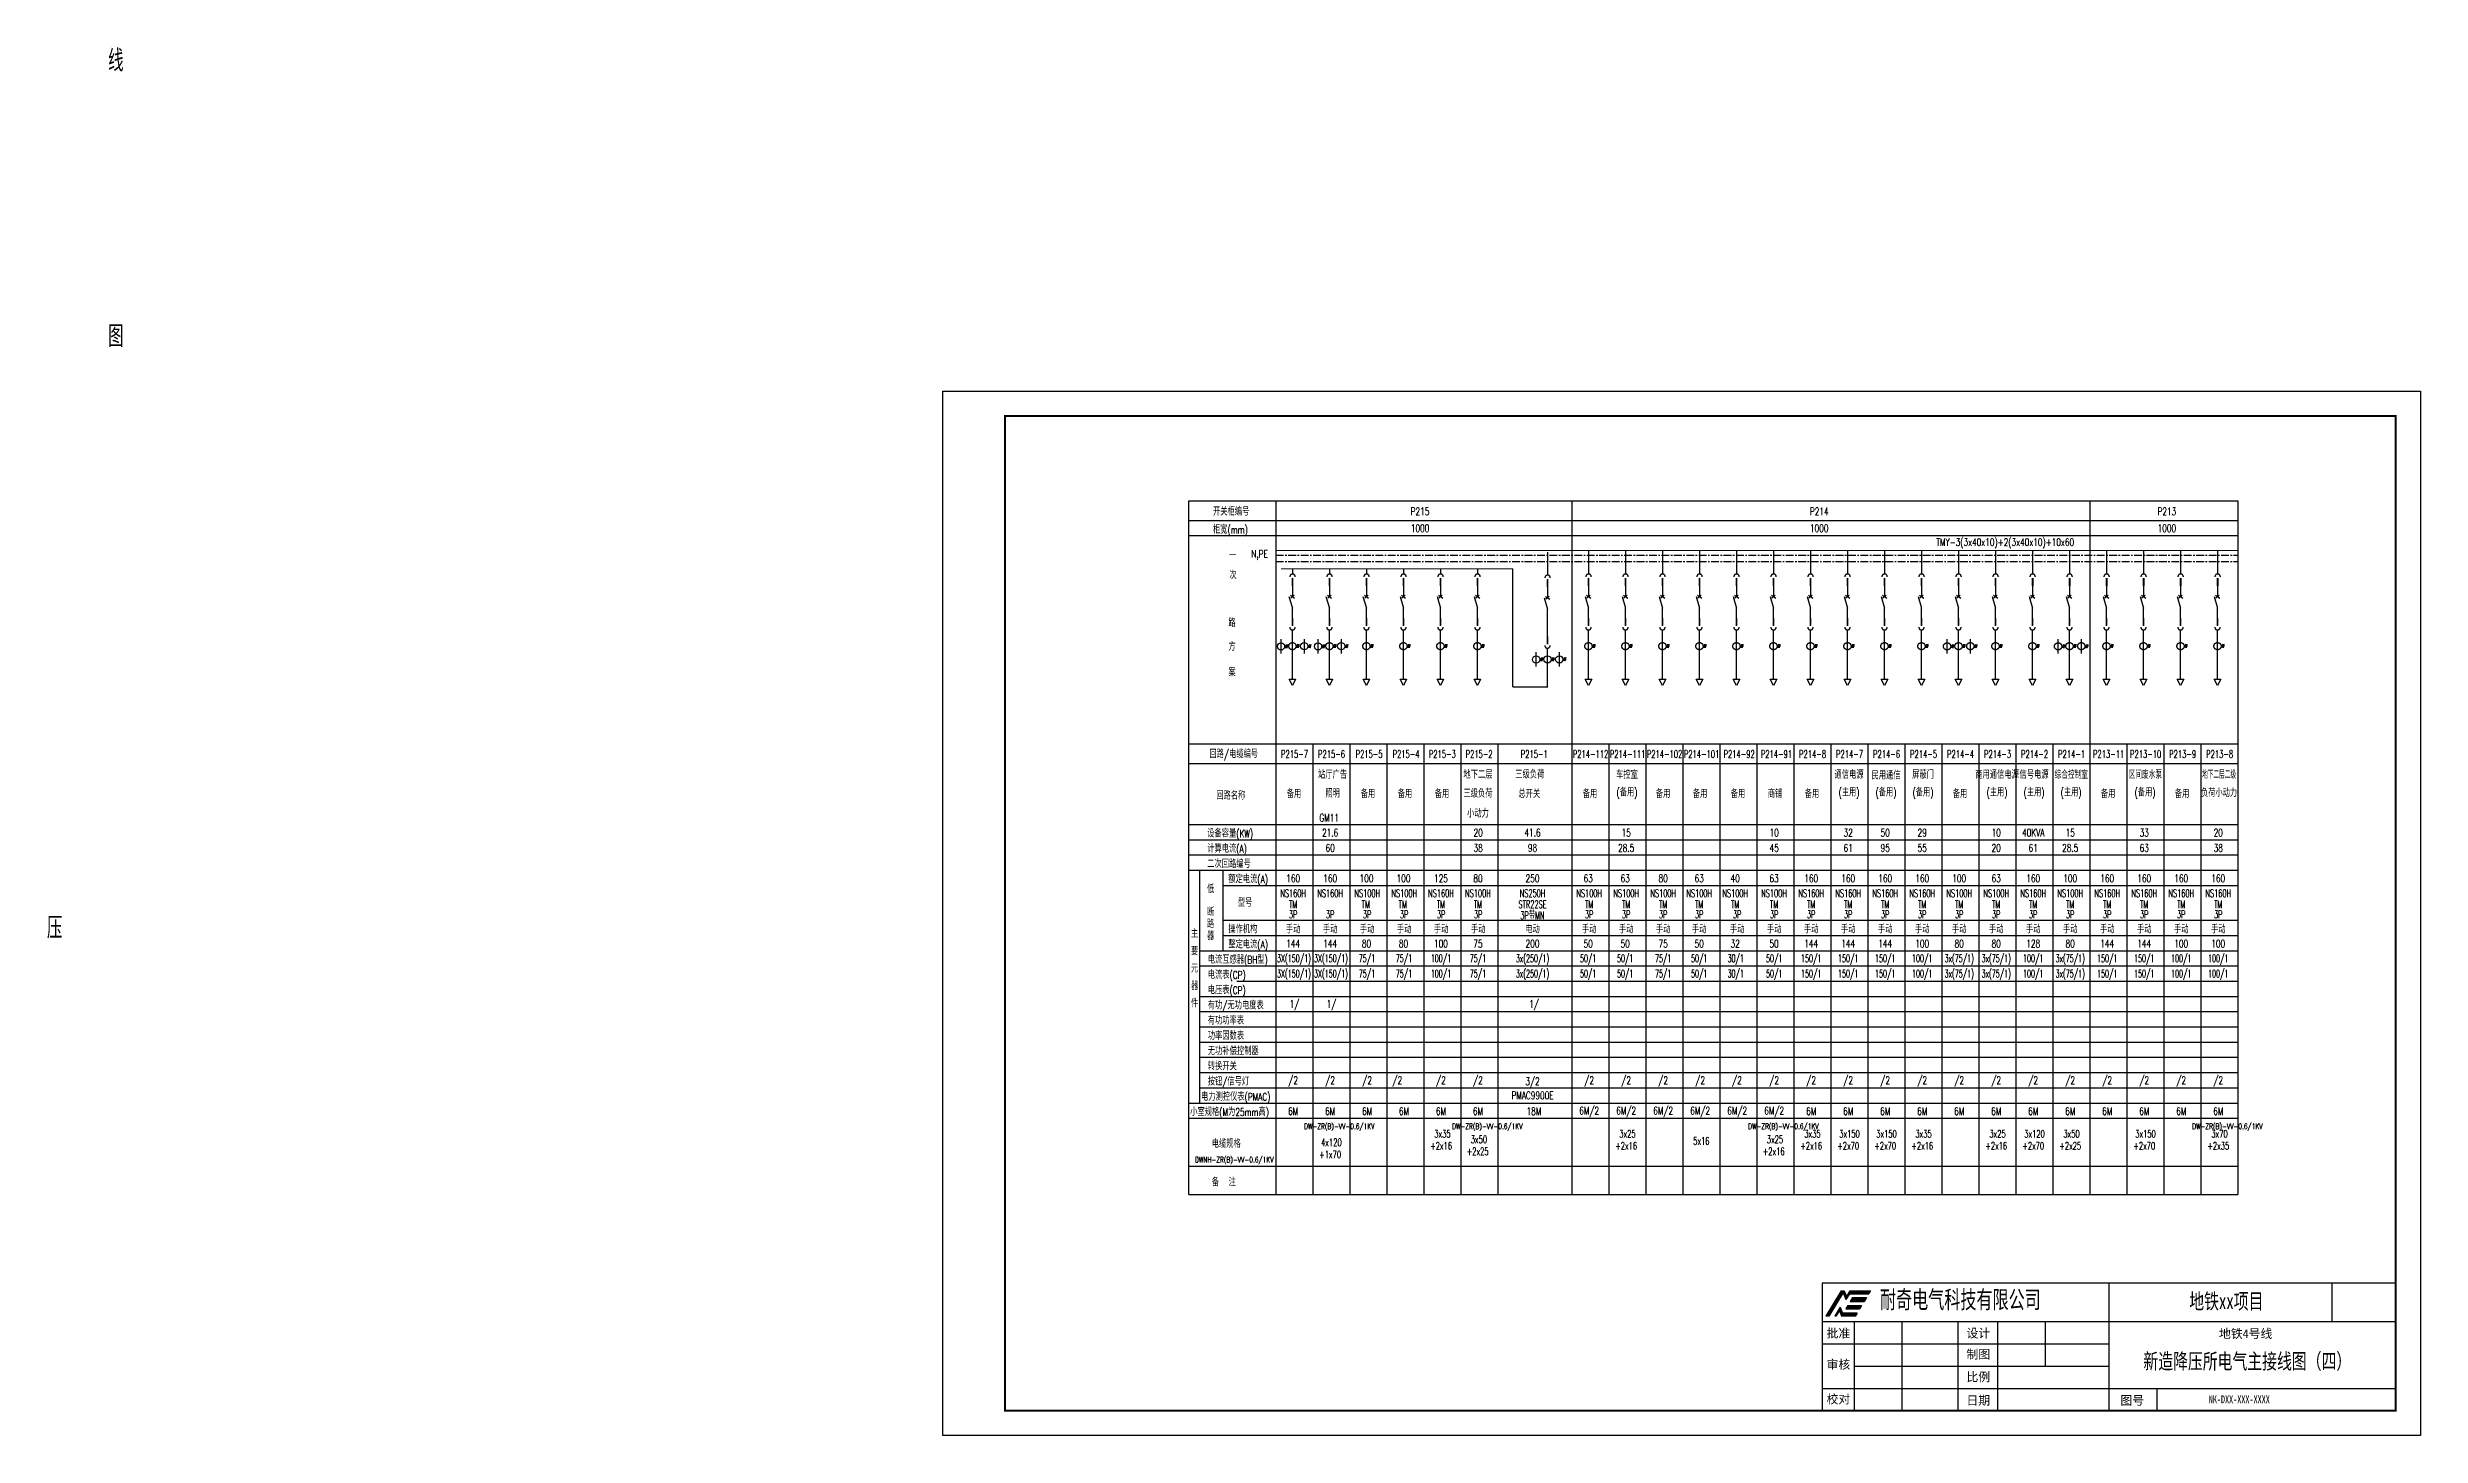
# Model space of a CAD drawing. Extents: x 683337 to 721494, y -86071 to -63744.
import ezdxf
from ezdxf.enums import TextEntityAlignment as Align

# ---------------------------------------------------------------- set-up
doc = ezdxf.new("R2010")
doc.units = 0
doc.header["$LTSCALE"] = 100
doc.header["$MEASUREMENT"] = 0
for name, pattern in [('ACAD_ISO03W100', [30, 12, -18]), ('CENTER', [2, 1.25, -0.25, 0.25, -0.25]), ('CONTINOUS', [2.5, 1.25, 0.25, 0.25, 0.25, 0.25, 0.25])]:
    doc.linetypes.add(name, pattern=pattern)
doc.layers.get('0').update_dxf_attribs({"color": 3, "linetype": 'CONTINUOUS'})
for name, color, linetype in [('01', 7, 'CONTINUOUS'), ('02', 1, 'CONTINUOUS'), ('1', 7, 'ACAD_ISO03W100'), ('11', 1, 'CONTINUOUS'), ('图框', 4, 'CONTINUOUS'), ('文字', 7, 'CONTINUOUS')]:
    doc.layers.add(name, color=color, linetype=linetype)
doc.styles.add('FSDBHZ', font='TXT.SHX', dxfattribs={"width": 0.707, "bigfont": 'HZFS.SHX'})
doc.styles.add('HT', font='simhei.ttf')
doc.styles.get("Standard").update_dxf_attribs({"font": 'COMPLEX', "width": 0.666667, "bigfont": 'DXT'})
doc.styles.add('WEN', font='', dxfattribs={"width": 0.7})
doc.styles.get('WEN').set_extended_font_data('SimSun')
pattern_1 = [(45, (965297.757, -248823.082), (-26.60573, 26.60573), [])]

msp = doc.modelspace()

# ---------------------------------------------------------------- texts
at = {"layer": '11', "style": 'FSDBHZ', "width": 0.707}
for s, height, p in [('线', 350, (684313, -64131)), ('图', 350, (684313, -68563)), ('开关柜编号', 122.5, (702078, -71272)), ('柜宽(mm)', 122.5, (702078, -71562)), ('一', 122, (702337, -71975)), ('次', 122, (702343, -72296)), ('路', 122, (702326, -73062)), ('方', 122, (702326, -73445)), ('案', 122, (702326, -73857)), ('回路/电缆编号', 122.5, (702020, -75173)), ('回路名称', 122.5, (702131, -75841)), ('设备容量(KW)', 122.5, (701985, -76449)), ('计算电流(A)', 122.5, (701985, -76694)), ('二次回路编号', 122.5, (701985, -76939)), ('额定电流(A)', 122.5, (702324, -77184)), ('低', 122, (701982, -77344)), ('型号', 122.5, (702477, -77564)), ('压', 350, (683329, -78079)), ('路', 122, (701982, -77905)), ('断', 122, (701982, -77714)), ('主', 122, (701724, -78063)), ('要', 122, (701724, -78343)), ('器', 122, (701982, -78096)), ('操作机构', 122.5, (702324, -77989)), ('整定电流(A)', 122.5, (702324, -78234)), ('元', 122, (701724, -78623)), ('电流互感器(BH型)', 122.5, (701994, -78479)), ('电流表(CP)', 122.5, (701994, -78724)), ('器', 122, (701724, -78903)), ('电压表(CP)', 122.5, (701994, -78969)), ('件', 122, (701724, -79183)), ('有功/无功电度表', 122.5, (701994, -79214)), ('有功功率表', 122.5, (701994, -79459)), ('功率因数表', 122.5, (701994, -79704)), ('转换开关', 122.5, (701994, -80194)), ('无功补偿控制器', 122.5, (701995, -79949)), ('按钮/信号灯', 122.5, (701994, -80439)), ('小室规格(M为25mm高)', 122.5, (701712, -80929)), ('电力测控仪表(PMAC)', 122.5, (701885, -80684)), ('电缆规格', 122.5, (702057, -81440)), ('备  注', 122.5, (702057, -82060))]:
    msp.add_text(s, height=height, dxfattribs=at).set_placement(p)
at = {"layer": '11', "style": 'FSDBHZ'}
for s, height, width, p in [('P215', 122.5, 0.707, (705407, -71206, -732)), ('P214', 122.5, 0.707, (711826, -71207)), ('P213', 122.5, 0.707, (717416, -71207)), ('1000', 122.5, 0.707, (705407, -71477, -732)), ('1000', 122.5, 0.707, (711826, -71478)), ('TMY-3(3x40x10)+2(3x40x10)+10x60', 122.5, 0.707, (714816, -71710)), ('1000', 122.5, 0.707, (717416, -71478)), ('N,PE', 122.5, 0.707, (702828, -71908)), ('P215-7', 122.5, 0.65, (703389, -75110)), ('P215-6', 122.5, 0.65, (703984, -75110)), ('P215-5', 122.5, 0.65, (704588, -75110)), ('P215-4', 122.5, 0.65, (705183, -75110)), ('P215-3', 122.5, 0.65, (705766, -75110)), ('P215-2', 122.5, 0.65, (706357, -75110)), ('P215-1', 122.5, 0.65, (707244, -75110)), ('P214-112', 122.5, 0.65, (708149, -75110)), ('P214-111', 122.5, 0.65, (708744, -75110)), ('P214-102', 122.5, 0.65, (709339, -75110)), ('P214-101', 122.5, 0.65, (709934, -75110)), ('P214-92', 122.5, 0.65, (710538, -75110)), ('P214-91', 122.5, 0.65, (711138, -75110)), ('P214-8', 122.5, 0.65, (711719, -75110)), ('P214-7', 122.5, 0.65, (712314, -75110)), ('P214-6', 122.5, 0.65, (712909, -75110)), ('P214-5', 122.5, 0.65, (713504, -75110)), ('P214-4', 122.5, 0.65, (714099, -75110)), ('P214-3', 122.5, 0.65, (714694, -75110)), ('P214-2', 122.5, 0.65, (715289, -75110)), ('P214-1', 122.5, 0.65, (715884, -75110)), ('P213-11', 122.5, 0.65, (716479, -75110)), ('P213-10', 122.5, 0.65, (717074, -75110)), ('P213-9', 122.5, 0.65, (717669, -75110)), ('P213-8', 122.5, 0.65, (718264, -75110)), ('站厅广告', 122.5, 0.707, (704001, -75428)), ('地下二层', 122.5, 0.707, (706339, -75428)), ('三级负荷', 122.5, 0.707, (707172, -75424)), ('车控室', 122.5, 0.707, (708735, -75428)), ('通信电源', 122.5, 0.707, (712305, -75428)), ('民用通信', 122.5, 0.707, (712900, -75440)), ('屏蔽门', 122.5, 0.707, (713495, -75428)), ('商用通信电源', 122.5, 0.707, (714685, -75428)), ('信号电源', 122.5, 0.707, (715280, -75428)), ('综合控制室', 122.5, 0.65, (715878, -75428)), ('区间废水泵', 122.5, 0.65, (717069, -75428)), ('地下二层二级', 122.5, 0.55, (718255, -75428)), ('备用', 122.5, 0.707, (703380, -75736)), ('照明', 122.5, 0.707, (704001, -75734)), ('备用', 122.5, 0.707, (704570, -75736)), ('备用', 122.5, 0.707, (705165, -75736)), ('备用', 122.5, 0.707, (705760, -75736)), ('三级负荷', 122.5, 0.707, (706339, -75731)), ('总开关', 122.5, 0.707, (707164, -75738)), ('备用', 122.5, 0.707, (708140, -75736)), ('(备用)', 122.5, 0.707, (708735, -75731)), ('备用', 122.5, 0.707, (709315, -75736)), ('备用', 122.5, 0.707, (709910, -75736)), ('备用', 122.5, 0.707, (710520, -75736)), ('商铺', 122.5, 0.707, (711115, -75736)), ('备用', 122.5, 0.707, (711710, -75736)), ('(主用)', 122.5, 0.707, (712305, -75731)), ('(备用)', 122.5, 0.707, (712900, -75731)), ('(备用)', 122.5, 0.707, (713495, -75731)), ('备用', 122.5, 0.707, (714090, -75736)), ('(主用)', 122.5, 0.707, (714685, -75731)), ('(主用)', 122.5, 0.707, (715280, -75731)), ('(主用)', 122.5, 0.707, (715875, -75731)), ('备用', 122.5, 0.707, (716470, -75736)), ('(备用)', 122.5, 0.707, (717065, -75731)), ('备用', 122.5, 0.707, (717660, -75736)), ('负荷小动力', 122.5, 0.7, (718255, -75722)), ('GM11', 122.5, 0.707, (703946, -76134)), ('21.6', 122.5, 0.707, (703962, -76374)), ('小动力', 122.5, 0.707, (706339, -76053)), ('20', 122.5, 0.707, (706342, -76374)), ('41.6', 122.5, 0.707, (707216, -76374)), ('15', 122.5, 0.707, (708722, -76374)), ('10', 122.5, 0.707, (711102, -76374)), ('32', 122.5, 0.707, (712292, -76374)), ('50', 122.5, 0.707, (712887, -76374)), ('29', 122.5, 0.707, (713482, -76374)), ('10', 122.5, 0.707, (714672, -76374)), ('40KVA', 122.5, 0.707, (715267, -76374)), ('15', 122.5, 0.707, (715862, -76374)), ('33', 122.5, 0.707, (717052, -76374)), ('20', 122.5, 0.707, (718242, -76374)), ('60', 122.5, 0.707, (703962, -76619)), ('38', 122.5, 0.707, (706342, -76619)), ('98', 122.5, 0.707, (707216, -76619)), ('28.5', 122.5, 0.707, (708722, -76619)), ('45', 122.5, 0.707, (711102, -76619)), ('61', 122.5, 0.707, (712292, -76619)), ('95', 122.5, 0.707, (712887, -76619)), ('55', 122.5, 0.707, (713482, -76619)), ('20', 122.5, 0.707, (714672, -76619)), ('61', 122.5, 0.707, (715267, -76619)), ('28.5', 122.5, 0.707, (715862, -76619)), ('63', 122.5, 0.707, (717052, -76619)), ('38', 122.5, 0.707, (718242, -76619)), ('160', 122.5, 0.707, (703367, -77109)), ('160', 122.5, 0.707, (703962, -77109)), ('100', 122.5, 0.707, (704546, -77109)), ('100', 122.5, 0.707, (705141, -77109)), ('125', 122.5, 0.707, (705744, -77109)), ('80', 122.5, 0.707, (706339, -77109)), ('250', 122.5, 0.707, (707216, -77109)), ('63', 122.5, 0.707, (708111, -77109)), ('63', 122.5, 0.707, (708706, -77109)), ('80', 122.5, 0.707, (709317, -77109)), ('63', 122.5, 0.707, (709896, -77109)), ('40', 122.5, 0.707, (710475, -77109)), ('63', 122.5, 0.707, (711099, -77109)), ('160', 122.5, 0.707, (711697, -77109)), ('160', 122.5, 0.707, (712292, -77109)), ('160', 122.5, 0.707, (712887, -77109)), ('160', 122.5, 0.707, (713482, -77109)), ('100', 122.5, 0.707, (714077, -77109)), ('63', 122.5, 0.707, (714672, -77109)), ('160', 122.5, 0.707, (715267, -77109)), ('100', 122.5, 0.707, (715862, -77109)), ('160', 122.5, 0.707, (716457, -77109)), ('160', 122.5, 0.707, (717052, -77109)), ('160', 122.5, 0.707, (717647, -77109)), ('160', 122.5, 0.707, (718242, -77109)), ('NS160H', 122.5, 0.6, (703367, -77348)), ('NS160H', 122.5, 0.6, (703962, -77348)), ('NS100H', 122.5, 0.6, (704559, -77348)), ('NS100H', 122.5, 0.6, (705154, -77348)), ('NS160H', 122.5, 0.6, (705744, -77348)), ('NS100H', 122.5, 0.6, (706339, -77348)), ('NS250H', 122.5, 0.6, (707216, -77348)), ('NS100H', 122.5, 0.6, (708127, -77348)), ('NS100H', 122.5, 0.6, (708722, -77348)), ('NS100H', 122.5, 0.6, (709317, -77348)), ('NS100H', 122.5, 0.6, (709896, -77348)), ('NS100H', 122.5, 0.6, (710475, -77348)), ('NS100H', 122.5, 0.6, (711099, -77348)), ('NS160H', 122.5, 0.6, (711697, -77348)), ('NS160H', 122.5, 0.6, (712292, -77348)), ('NS160H', 122.5, 0.6, (712887, -77348)), ('NS160H', 122.5, 0.6, (713482, -77348)), ('NS100H', 122.5, 0.6, (714077, -77348)), ('NS100H', 122.5, 0.6, (714672, -77348)), ('NS160H', 122.5, 0.6, (715267, -77348)), ('NS100H', 122.5, 0.6, (715862, -77348)), ('NS160H', 122.5, 0.6, (716457, -77348)), ('NS160H', 122.5, 0.6, (717052, -77348)), ('NS160H', 122.5, 0.6, (717647, -77348)), ('NS160H', 122.5, 0.6, (718242, -77348)), ('TM', 122.5, 0.6, (703367, -77525)), ('3P', 122.5, 0.6, (703367, -77689)), ('3P', 122.5, 0.6, (703962, -77689)), ('TM', 122.5, 0.6, (704534, -77525)), ('3P', 122.5, 0.6, (704557, -77689)), ('TM', 122.5, 0.6, (705129, -77525)), ('3P', 122.5, 0.6, (705152, -77689)), ('TM', 122.5, 0.6, (705744, -77525)), ('3P', 122.5, 0.6, (705747, -77689)), ('TM', 122.5, 0.6, (706339, -77525)), ('3P', 122.5, 0.6, (706342, -77689)), ('STR22SE', 122.5, 0.6, (707216, -77525)), ('3P带MN', 122.5, 0.6, (707213, -77689)), ('TM', 122.5, 0.6, (708127, -77525)), ('3P', 122.5, 0.6, (708127, -77689)), ('TM', 122.5, 0.6, (708722, -77525)), ('3P', 122.5, 0.6, (708722, -77689)), ('TM', 122.5, 0.6, (709317, -77525)), ('3P', 122.5, 0.6, (709317, -77689)), ('TM', 122.5, 0.6, (709896, -77525)), ('3P', 122.5, 0.6, (709896, -77689)), ('TM', 122.5, 0.6, (710475, -77525)), ('3P', 122.5, 0.6, (710507, -77689)), ('TM', 122.5, 0.6, (711099, -77525)), ('3P', 122.5, 0.6, (711102, -77689)), ('TM', 122.5, 0.6, (711697, -77525)), ('3P', 122.5, 0.6, (711697, -77689)), ('TM', 122.5, 0.6, (712292, -77525)), ('3P', 122.5, 0.6, (712292, -77689)), ('TM', 122.5, 0.6, (712887, -77525)), ('3P', 122.5, 0.6, (712887, -77689)), ('TM', 122.5, 0.6, (713482, -77525)), ('3P', 122.5, 0.6, (713482, -77689)), ('TM', 122.5, 0.6, (714077, -77525)), ('3P', 122.5, 0.6, (714077, -77689)), ('TM', 122.5, 0.6, (714672, -77525)), ('3P', 122.5, 0.6, (714672, -77689)), ('TM', 122.5, 0.6, (715267, -77525)), ('3P', 122.5, 0.6, (715267, -77689)), ('TM', 122.5, 0.6, (715862, -77525)), ('3P', 122.5, 0.6, (715862, -77689)), ('TM', 122.5, 0.6, (716457, -77525)), ('3P', 122.5, 0.6, (716457, -77689)), ('TM', 122.5, 0.6, (717052, -77525)), ('3P', 122.5, 0.6, (717052, -77689)), ('TM', 122.5, 0.6, (717647, -77525)), ('3P', 122.5, 0.6, (717647, -77689)), ('TM', 122.5, 0.6, (718242, -77525)), ('3P', 122.5, 0.6, (718242, -77689)), ('144', 122.5, 0.707, (703367, -78159)), ('手动', 122.5, 0.707, (703367, -77914)), ('144', 122.5, 0.707, (703962, -78159)), ('手动', 122.5, 0.707, (703962, -77914)), ('手动', 122.5, 0.707, (704557, -77914)), ('80', 122.5, 0.707, (704546, -78159)), ('手动', 122.5, 0.707, (705152, -77914)), ('80', 122.5, 0.707, (705141, -78159)), ('100', 122.5, 0.707, (705744, -78159)), ('手动', 122.5, 0.707, (705747, -77914)), ('手动', 122.5, 0.707, (706342, -77914)), ('75', 122.5, 0.707, (706339, -78159)), ('200', 122.5, 0.707, (707216, -78159)), ('电动', 122.5, 0.707, (707216, -77914)), ('手动', 122.5, 0.707, (708127, -77914)), ('50', 122.5, 0.707, (708111, -78159)), ('手动', 122.5, 0.707, (708722, -77914)), ('50', 122.5, 0.707, (708706, -78159)), ('手动', 122.5, 0.707, (709317, -77914)), ('75', 122.5, 0.707, (709317, -78159)), ('手动', 122.5, 0.707, (709896, -77914)), ('50', 122.5, 0.707, (709896, -78159)), ('32', 122.5, 0.707, (710475, -78159)), ('手动', 122.5, 0.707, (710507, -77914)), ('手动', 122.5, 0.707, (711102, -77914)), ('50', 122.5, 0.707, (711099, -78159)), ('144', 122.5, 0.707, (711697, -78159)), ('手动', 122.5, 0.707, (711697, -77914)), ('144', 122.5, 0.707, (712292, -78159)), ('手动', 122.5, 0.707, (712292, -77914)), ('144', 122.5, 0.707, (712887, -78159)), ('手动', 122.5, 0.707, (712887, -77914)), ('100', 122.5, 0.707, (713482, -78159)), ('手动', 122.5, 0.707, (713482, -77914)), ('手动', 122.5, 0.707, (714077, -77914)), ('80', 122.5, 0.707, (714077, -78159)), ('手动', 122.5, 0.707, (714672, -77914)), ('80', 122.5, 0.707, (714672, -78159)), ('128', 122.5, 0.707, (715267, -78159)), ('手动', 122.5, 0.707, (715267, -77914)), ('手动', 122.5, 0.707, (715862, -77914)), ('80', 122.5, 0.707, (715862, -78159)), ('144', 122.5, 0.707, (716457, -78159)), ('手动', 122.5, 0.707, (716457, -77914)), ('144', 122.5, 0.707, (717052, -78159)), ('手动', 122.5, 0.707, (717052, -77914)), ('100', 122.5, 0.707, (717647, -78159)), ('手动', 122.5, 0.707, (717647, -77914)), ('100', 122.5, 0.707, (718242, -78159)), ('手动', 122.5, 0.707, (718242, -77914)), ('3X(150/1)', 122.5, 0.5, (703380, -78404)), ('3X(150/1)', 122.5, 0.5, (703380, -78649)), ('3X(150/1)', 122.5, 0.5, (703975, -78404)), ('3X(150/1)', 122.5, 0.5, (703975, -78649)), ('75/1', 122.5, 0.5, (704554, -78404)), ('75/1', 122.5, 0.5, (704554, -78649)), ('75/1', 122.5, 0.5, (705149, -78404)), ('75/1', 122.5, 0.5, (705149, -78649)), ('100/1', 122.5, 0.5, (705744, -78404)), ('100/1', 122.5, 0.5, (705744, -78649)), ('75/1', 122.5, 0.5, (706339, -78404)), ('75/1', 122.5, 0.5, (706339, -78649)), ('3x(250/1)', 122.5, 0.5, (707216, -78404)), ('3x(250/1)', 122.5, 0.5, (707216, -78649)), ('50/1', 122.5, 0.5, (708111, -78404)), ('50/1', 122.5, 0.5, (708111, -78649)), ('50/1', 122.5, 0.5, (708706, -78404)), ('50/1', 122.5, 0.5, (708706, -78649)), ('75/1', 122.5, 0.5, (709317, -78404)), ('75/1', 122.5, 0.5, (709317, -78649)), ('50/1', 122.5, 0.5, (709896, -78404)), ('50/1', 122.5, 0.5, (709896, -78649)), ('30/1', 122.5, 0.5, (710483, -78404)), ('30/1', 122.5, 0.5, (710483, -78649)), ('50/1', 122.5, 0.5, (711102, -78404)), ('50/1', 122.5, 0.5, (711102, -78649)), ('150/1', 122.5, 0.5, (711697, -78404)), ('150/1', 122.5, 0.5, (711697, -78649)), ('150/1', 122.5, 0.5, (712292, -78404)), ('150/1', 122.5, 0.5, (712292, -78649)), ('150/1', 122.5, 0.5, (712887, -78404)), ('150/1', 122.5, 0.5, (712887, -78649)), ('100/1', 122.5, 0.5, (713482, -78404)), ('100/1', 122.5, 0.5, (713482, -78649)), ('3x(75/1)', 122.5, 0.5, (714077, -78404)), ('3x(75/1)', 122.5, 0.5, (714077, -78649)), ('3x(75/1)', 122.5, 0.5, (714672, -78404)), ('3x(75/1)', 122.5, 0.5, (714672, -78649)), ('100/1', 122.5, 0.5, (715267, -78404)), ('100/1', 122.5, 0.5, (715267, -78649)), ('3x(75/1)', 122.5, 0.5, (715862, -78404)), ('3x(75/1)', 122.5, 0.5, (715862, -78649)), ('150/1', 122.5, 0.5, (716457, -78404)), ('150/1', 122.5, 0.5, (716457, -78649)), ('150/1', 122.5, 0.5, (717052, -78404)), ('150/1', 122.5, 0.5, (717052, -78649)), ('100/1', 122.5, 0.5, (717647, -78404)), ('100/1', 122.5, 0.5, (717647, -78649)), ('100/1', 122.5, 0.5, (718242, -78404)), ('100/1', 122.5, 0.5, (718242, -78649)), ('1/', 122.5, 0.707, (703390, -79138, -732)), ('1/', 122.5, 0.707, (703985, -79138, -732)), ('1/', 122.5, 0.707, (707240, -79138, -732)), ('/2', 122.5, 0.707, (703367, -80364)), ('/2', 122.5, 0.707, (703962, -80364)), ('/2', 122.5, 0.707, (704557, -80364)), ('/2', 122.5, 0.707, (705042, -80364)), ('/2', 122.5, 0.707, (705744, -80364)), ('/2', 122.5, 0.707, (706339, -80364)), ('3/2', 122.5, 0.707, (707216, -80382)), ('/2', 122.5, 0.707, (708127, -80364)), ('/2', 122.5, 0.707, (708722, -80364)), ('/2', 122.5, 0.707, (709317, -80364)), ('/2', 122.5, 0.707, (709912, -80364)), ('/2', 122.5, 0.707, (710504, -80364)), ('/2', 122.5, 0.707, (711102, -80364)), ('/2', 122.5, 0.707, (711697, -80364)), ('/2', 122.5, 0.707, (712292, -80364)), ('/2', 122.5, 0.707, (712887, -80364)), ('/2', 122.5, 0.707, (713482, -80364)), ('/2', 122.5, 0.707, (714077, -80364)), ('/2', 122.5, 0.707, (714672, -80364)), ('/2', 122.5, 0.707, (715267, -80364)), ('/2', 122.5, 0.707, (715862, -80364)), ('/2', 122.5, 0.707, (716457, -80364)), ('/2', 122.5, 0.707, (717052, -80364)), ('/2', 122.5, 0.707, (717647, -80364)), ('/2', 122.5, 0.707, (718242, -80364)), ('6M', 122.5, 0.707, (703367, -80854)), ('6M', 122.5, 0.707, (703367, -80854)), ('6M', 122.5, 0.707, (703962, -80854)), ('6M', 122.5, 0.707, (704557, -80854)), ('6M', 122.5, 0.707, (705149, -80854)), ('6M', 122.5, 0.707, (705744, -80854)), ('6M', 122.5, 0.707, (706339, -80854)), ('PMAC9900E', 122.5, 0.707, (707216, -80600)), ('18M', 122.5, 0.707, (707238, -80854)), ('6M/2', 122.5, 0.707, (708127, -80854)), ('6M/2', 122.5, 0.707, (708722, -80854)), ('6M/2', 122.5, 0.707, (709317, -80854)), ('6M/2', 122.5, 0.707, (709912, -80854)), ('6M/2', 122.5, 0.707, (710507, -80854)), ('6M/2', 122.5, 0.707, (711102, -80854)), ('6M', 122.5, 0.707, (711697, -80854)), ('6M', 122.5, 0.707, (712292, -80854)), ('6M', 122.5, 0.707, (712887, -80854)), ('6M', 122.5, 0.707, (713482, -80854)), ('6M', 122.5, 0.707, (714077, -80854)), ('6M', 122.5, 0.707, (714672, -80854)), ('6M', 122.5, 0.707, (715267, -80854)), ('6M', 122.5, 0.707, (715862, -80854)), ('6M', 122.5, 0.707, (716457, -80854)), ('6M', 122.5, 0.707, (717052, -80854)), ('6M', 122.5, 0.707, (717647, -80854)), ('6M', 122.5, 0.707, (718242, -80854)), ('DW-ZR(B)-VV-0.6/1KV', 87.5, 0.65, (704109, -81103)), ('3x35', 122.5, 0.65, (705767, -81218)), ('DW-ZR(B)-VV-0.6/1KV', 87.5, 0.65, (706489, -81103)), ('3x50', 122.5, 0.65, (706354, -81307)), ('3x25', 122.5, 0.65, (708742, -81218)), ('5x16', 122.5, 0.65, (709930, -81332)), ('DW-ZR(B)-VV-0.6/1KV', 87.5, 0.65, (711249, -81103)), ('3x25', 122.5, 0.65, (711114, -81307)), ('3x35', 122.5, 0.65, (711717, -81218)), ('3x150', 122.5, 0.65, (712312, -81218)), ('3x150', 122.5, 0.65, (712907, -81218)), ('3x35', 122.5, 0.65, (713502, -81218)), ('3x25', 122.5, 0.65, (714692, -81218)), ('3x120', 122.5, 0.65, (715287, -81218)), ('3x50', 122.5, 0.65, (715882, -81218)), ('3x150', 122.5, 0.65, (717072, -81218)), ('DW-ZR(B)-VV-0.6/1KV', 87.5, 0.65, (718389, -81103)), ('3x70', 122.5, 0.65, (718262, -81218)), ('DWNH-ZR(B)-VV-0.6/1KV', 87.5, 0.65, (702420, -81639)), ('+1x70', 122.5, 0.65, (703962, -81550)), ('4x120', 122.5, 0.65, (703982, -81356)), ('+2x16', 122.5, 0.65, (705747, -81411)), ('+2x25', 122.5, 0.65, (706333, -81501)), ('+2x16', 122.5, 0.65, (708722, -81411)), ('+2x16', 122.5, 0.65, (711093, -81501)), ('+2x16', 122.5, 0.65, (711697, -81411)), ('+2x70', 122.5, 0.65, (712292, -81411)), ('+2x70', 122.5, 0.65, (712887, -81411)), ('+2x16', 122.5, 0.65, (713482, -81411)), ('+2x16', 122.5, 0.65, (714672, -81411)), ('+2x70', 122.5, 0.65, (715267, -81411)), ('+2x25', 122.5, 0.65, (715862, -81411)), ('+2x70', 122.5, 0.65, (717052, -81411)), ('+2x35', 122.5, 0.65, (718242, -81411))]:
    msp.add_text(s, height=height, dxfattribs=dict(at, width=width)).set_placement(p, align=Align.MIDDLE)
at = {"layer": '文字', "color": 7, "ltscale": 0.2, "style": 'WEN', "width": 0.7}
for s, height, p in [('地铁xx项目', 250, (718372, -84035)), ('新造降压所电气主接线图（四）', 250, (718709, -85000)), ('NK-DXX-XXX-XXXX', 125, (718580, -85550))]:
    msp.add_text(s, height=height, dxfattribs=at).set_placement(p, align=Align.CENTER)

# ---------------------------------------------------------------- blocks, each defined once
blk = doc.blocks.new('图框')
at = {"layer": '图框'}
h = blk.add_hatch(dxfattribs=at)
h.set_pattern_fill('ANSI31', color=5, scale=11.850767)
h.set_pattern_definition(pattern_1)
h.paths.add_polyline_path([(1013864, -235026), (1013937, -234905), (1013353, -234905), (1013257, -234665), (1013039, -235026), (1013091, -235026), (1013227, -234800), (1013318, -235026)], flags=17)
h.paths.add_polyline_path([(1012684, -235026), (1012807, -235026), (1013380, -234075), (1013493, -234358), (1013636, -234122), (1014409, -234122), (1014474, -234014), (1013649, -234014), (1013511, -234242), (1013420, -234014), (1013294, -234014)])
h = blk.add_hatch(dxfattribs=at)
h.set_pattern_fill('ANSI31', color=256, scale=11.850767)
h.set_pattern_definition(pattern_1)
h.paths.add_polyline_path([(1014312, -234282), (1013758, -234282), (1013666, -234434), (1014220, -234434)])
h.paths.add_polyline_path([(1014121, -234599), (1013567, -234599), (1013483, -234738), (1014037, -234738)])
h = blk.add_hatch(dxfattribs=at)
h.set_pattern_fill('ANSI31', color=3, scale=11.850767)
h.set_pattern_definition(pattern_1)
h.paths.add_polyline_path([(1013758, -234282), (1013666, -234434), (1014220, -234434), (1014312, -234282)])
h.paths.add_polyline_path([(1013567, -234599), (1013483, -234738), (1014037, -234738), (1014121, -234599)])
for p, q in [((1012536, -233704), (1012536, -238826)), ((1024062, -233704), (1024062, -238826)), ((1033026, -233704), (1033026, -235240)), ((1035587, -238826), (1035587, -233704)), ((1013294, -234014), (1012684, -235026)), ((1013380, -234075), (1012807, -235026)), ((1013257, -234665), (1013039, -235026)), ((1013257, -234665), (1013353, -234905)), ((1013294, -234014), (1013417, -234014)), ((1013380, -234075), (1013493, -234358)), ((1013420, -234014), (1013511, -234242)), ((1013567, -234599), (1013483, -234738)), ((1013636, -234122), (1013493, -234358)), ((1013649, -234014), (1013511, -234242)), ((1013567, -234599), (1014121, -234599)), ((1013636, -234122), (1014409, -234122)), ((1013649, -234014), (1014474, -234014)), ((1013758, -234282), (1013666, -234434)), ((1013666, -234434), (1014220, -234434)), ((1013758, -234282), (1014312, -234282)), ((1014121, -234599), (1014037, -234738)), ((1014312, -234282), (1014220, -234434)), ((1014474, -234014), (1014409, -234122)), ((1012536, -235240), (1024062, -235240)), ((1012807, -235026), (1012684, -235026)), ((1013091, -235026), (1013039, -235026)), ((1013227, -234800), (1013091, -235026)), ((1013227, -234800), (1013318, -235026)), ((1013864, -235026), (1013318, -235026)), ((1013937, -234905), (1013353, -234905)), ((1013483, -234738), (1014037, -234738)), ((1013817, -235240), (1013817, -238826)), ((1013937, -234905), (1013864, -235026)), ((1015737, -235240), (1015737, -238826)), ((1017985, -235240), (1017985, -237033)), ((1019579, -235240), (1019579, -238826)), ((1021500, -235240), (1021500, -237033)), ((1024062, -235240), (1035587, -235240)), ((1012536, -236137), (1024062, -236137)), ((1013817, -237033), (1024062, -237033)), ((1024062, -237033), (1024062, -237033)), ((1012536, -237930), (1024062, -237930)), ((1024062, -237930), (1035587, -237930)), ((1025982, -237930), (1025982, -238826)), ((1012536, -238826), (1035587, -238826))]:
    blk.add_line(p, q, dxfattribs=at)
at = {"layer": '图框', "lineweight": 30}
for p, q in [((1035587, -233704), (1012536, -233704)), ((1012536, -233704), (1012536, -238826))]:
    blk.add_line(p, q, dxfattribs=at)
at = {"layer": '图框', "linetype": 'CONTINOUS'}
for p, q in [((1017985, -237033), (1017985, -238826)), ((1021500, -238826), (1021500, -238826))]:
    blk.add_line(p, q, dxfattribs=at)
at = {"layer": '图框', "color": 0, "ltscale": 0.2, "style": 'HT'}
for s, p in [('批准', (1012711, -235889)), ('设计', (1018334, -235889)), ('地铁4号线', (1028485, -235907)), ('制图', (1018334, -236736)), ('审核', (1012711, -237145)), ('比例', (1018334, -237647)), ('校对', (1012711, -238539)), ('日期', (1018334, -238589)), ('图号', (1024520, -238589))]:
    blk.add_text(s, height=350, dxfattribs=at).set_placement(p)
at = {"layer": '图框', "color": 0, "insert": (1014858, -234002), "char_height": 711.05, "attachment_point": 1}
blk.add_mtext_dynamic_manual_height_columns('{\\fSimSun|b0|i0|c134|p2;耐奇电气科技有限公司}', width=8427.24, gutter_width=12.5, heights=[0], dxfattribs=at)

# ---------------------------------------------------------------- linework, layer by layer
at = {"const_width": 18.3}
for points, elevation in [([(703089, -71835), (718559, -71835)], -732), ([(703173, -72129), (706900, -72129)], -898)]:
    msp.add_lwpolyline(points, dxfattribs=dict(at, elevation=elevation))
at = {"layer": '01'}
for p, q in [((701692, -82192), (701692, -71036)), ((701692, -71036), (718559, -71036)), ((703089, -71036), (703089, -82192)), ((707849, -71036), (707849, -82192)), ((716179, -71036), (716179, -82192)), ((718559, -71036), (718559, -82192)), ((701692, -82192), (718559, -82192))]:
    msp.add_line(p, q, dxfattribs=at)
at = {"layer": '01', "color": 3, "linetype": 'CENTER'}
for p, q in [((703089, -71908), (718559, -71908)), ((703089, -72013), (718559, -72013))]:
    msp.add_line(p, q, dxfattribs=at)
at = {"layer": '02'}
for p, q in [((701692, -71351), (718559, -71351)), ((701692, -71596), (718559, -71596)), ((706900, -74026, -896), (706900, -72129, -896)), ((703174, -73491, -1796), (703174, -73260, -1796)), ((703547, -73491, -1796), (703547, -73260, -1796)), ((703769, -73491, -1796), (703769, -73260, -1796)), ((704142, -73491, -1796), (704142, -73260, -1796)), ((703285, -73376, -1796), (703231, -73376, -1796)), ((703256, -73347, -1796), (703242, -73406, -1796)), ((703276, -73347, -1796), (703263, -73406, -1796)), ((703658, -73376, -1796), (703603, -73376, -1796)), ((703628, -73347, -1796), (703615, -73407, -1796)), ((703649, -73347, -1796), (703635, -73407, -1796)), ((703880, -73376, -1796), (703826, -73376, -1796)), ((703851, -73347, -1796), (703837, -73406, -1796)), ((703871, -73347, -1796), (703858, -73406, -1796)), ((704253, -73376, -1796), (704198, -73376, -1796)), ((704223, -73347, -1796), (704210, -73407, -1796)), ((704244, -73347, -1796), (704230, -73407, -1796)), ((707275, -73702, -1695), (707275, -73472, -1695)), ((707387, -73588, -1695), (707332, -73588, -1695)), ((707357, -73559, -1695), (707344, -73618, -1695)), ((707378, -73559, -1695), (707364, -73618, -1695)), ((707569, -73585, -1695), (707514, -73585, -1695)), ((707540, -73556, -1695), (707526, -73615, -1695)), ((707560, -73556, -1695), (707547, -73615, -1695)), ((707648, -73703, -1695), (707648, -73472, -1695)), ((707759, -73588, -1695), (707704, -73588, -1695)), ((707729, -73559, -1695), (707716, -73618, -1695)), ((707750, -73559, -1695), (707737, -73618, -1695)), ((701692, -74947), (718559, -74947)), ((703684, -74947), (703684, -82192)), ((704279, -74947), (704279, -82192)), ((704874, -74947), (704874, -82192)), ((705469, -74947), (705469, -82192)), ((706064, -74947), (706064, -82192)), ((706659, -74947), (706659, -82192)), ((706659, -74947), (706659, -82192)), ((708444, -74947), (708444, -82192)), ((709039, -74947), (709039, -82192)), ((709634, -74947), (709634, -82192)), ((710229, -74947), (710229, -82192)), ((710824, -74947), (710824, -82192)), ((710824, -74947), (710824, -82192)), ((711419, -74947), (711419, -82192)), ((712014, -74947), (712014, -82192)), ((712609, -74947), (712609, -82192)), ((713204, -74947), (713204, -82192)), ((713799, -74947), (713799, -82192)), ((714394, -74947), (714394, -82192)), ((714989, -74947), (714989, -82192)), ((715584, -74947), (715584, -82192)), ((716774, -74947), (716774, -82192)), ((717369, -74947), (717369, -82192)), ((717964, -74947), (717964, -82192)), ((701692, -75262), (718559, -75262)), ((701692, -76242), (718559, -76242)), ((701692, -76487), (718559, -76487)), ((701692, -76732), (718559, -76732)), ((701692, -76977), (718559, -76977)), ((702234, -77222), (718559, -77222)), ((702234, -77782), (718559, -77782)), ((702234, -78027), (718559, -78027)), ((701867, -78272), (718559, -78272)), ((701867, -78517), (718559, -78517)), ((702462, -78762), (718559, -78762)), ((701867, -79007), (718559, -79007)), ((701867, -79252), (718559, -79252)), ((701867, -79497), (718559, -79497)), ((701867, -79742), (718559, -79742)), ((701867, -79987), (718559, -79987)), ((701867, -80232), (718559, -80232)), ((701867, -80477), (718559, -80477)), ((701692, -80722), (718559, -80722)), ((701692, -80967), (718559, -80967)), ((701692, -81737), (718559, -81737))]:
    msp.add_line(p, q, dxfattribs=at)
at = {"layer": '02', "color": 1}
for p, q in [((707456, -74026, -797), (707456, -73922, -797)), ((706900, -74026, -896), (707461, -74026, -795))]:
    msp.add_line(p, q, dxfattribs=at)
at = {"layer": '02'}
for centre in [(703172, -73377, -1796), (703545, -73374, -1796), (703767, -73377, -1796), (704140, -73374, -1796), (707274, -73589, -1695), (707456, -73586, -1695), (707646, -73586, -1695)]:
    msp.add_circle(centre, 58.2, dxfattribs=at)
at = {"layer": '1'}
for p, q in [((707458, -71860, -797), (707458, -72233, -797)), ((708117, -71842, -898), (708117, -72214, -898)), ((708712, -71842, -898), (708712, -72214, -898)), ((709307, -71842, -898), (709307, -72214, -898)), ((709902, -71842, -898), (709902, -72214, -898)), ((710497, -71842, -898), (710497, -72214, -898)), ((711092, -71842, -898), (711092, -72214, -898)), ((711687, -71842, -898), (711687, -72214, -898)), ((712282, -71842, -898), (712282, -72214, -898)), ((712877, -71842, -898), (712877, -72214, -898)), ((713472, -71842, -898), (713472, -72214, -898)), ((714067, -71842, -898), (714067, -72214, -898)), ((714662, -71842, -898), (714662, -72214, -898)), ((715257, -71842, -898), (715257, -72214, -898)), ((715852, -71842, -898), (715852, -72214, -898)), ((716447, -71842, -898), (716447, -72214, -898)), ((717042, -71842, -898), (717042, -72214, -898)), ((717637, -71842, -898), (717637, -72214, -898)), ((718232, -71842, -898), (718232, -72214, -898)), ((703357, -72129, -898), (703357, -72214, -898)), ((703357, -72280, -898), (703357, -72389, -898)), ((703357, -72330, -898), (703357, -72578, -898)), ((703357, -72330, -898), (703357, -72578, -898)), ((703952, -72129, -898), (703952, -72214, -898)), ((703952, -72330, -898), (703952, -72578, -898)), ((703952, -72330, -898), (703952, -72578, -898)), ((704547, -72129, -898), (704547, -72214, -898)), ((704547, -72330, -898), (704547, -72578, -898)), ((704547, -72330, -898), (704547, -72578, -898)), ((705142, -72129, -898), (705142, -72214, -898)), ((705142, -72330, -898), (705142, -72578, -898)), ((705142, -72330, -898), (705142, -72578, -898)), ((705737, -72129, -898), (705737, -72214, -898)), ((705737, -72330, -898), (705737, -72578, -898)), ((705737, -72330, -898), (705737, -72578, -898)), ((706332, -72129, -898), (706332, -72214, -898)), ((706332, -72330, -898), (706332, -72578, -898)), ((706332, -72330, -898), (706332, -72578, -898)), ((707458, -72298, -797), (707458, -72408, -797)), ((707458, -72349, -797), (707458, -72596, -797)), ((707458, -72349, -797), (707458, -72596, -797)), ((708117, -72280, -898), (708117, -72389, -898)), ((708117, -72330, -898), (708117, -72578, -898)), ((708117, -72330, -898), (708117, -72578, -898)), ((708712, -72280, -898), (708712, -72389, -898)), ((708712, -72330, -898), (708712, -72578, -898)), ((708712, -72330, -898), (708712, -72578, -898)), ((709307, -72280, -898), (709307, -72389, -898)), ((709307, -72330, -898), (709307, -72578, -898)), ((709307, -72330, -898), (709307, -72578, -898)), ((709902, -72280, -898), (709902, -72389, -898)), ((709902, -72330, -898), (709902, -72578, -898)), ((709902, -72330, -898), (709902, -72578, -898)), ((710497, -72280, -898), (710497, -72389, -898)), ((710497, -72330, -898), (710497, -72578, -898)), ((710497, -72330, -898), (710497, -72578, -898)), ((711092, -72280, -898), (711092, -72389, -898)), ((711092, -72330, -898), (711092, -72578, -898)), ((711092, -72330, -898), (711092, -72578, -898)), ((711687, -72280, -898), (711687, -72389, -898)), ((711687, -72330, -898), (711687, -72578, -898)), ((711687, -72330, -898), (711687, -72578, -898)), ((712282, -72280, -898), (712282, -72389, -898)), ((712282, -72330, -898), (712282, -72578, -898)), ((712282, -72330, -898), (712282, -72578, -898)), ((712877, -72280, -898), (712877, -72389, -898)), ((712877, -72330, -898), (712877, -72578, -898)), ((712877, -72330, -898), (712877, -72578, -898)), ((713472, -72280, -898), (713472, -72389, -898)), ((713472, -72330, -898), (713472, -72578, -898)), ((713472, -72330, -898), (713472, -72578, -898)), ((714067, -72280, -898), (714067, -72389, -898)), ((714067, -72330, -898), (714067, -72578, -898)), ((714067, -72330, -898), (714067, -72578, -898)), ((714662, -72280, -898), (714662, -72389, -898)), ((714662, -72330, -898), (714662, -72578, -898)), ((714662, -72330, -898), (714662, -72578, -898)), ((715257, -72280, -898), (715257, -72389, -898)), ((715257, -72330, -898), (715257, -72578, -898)), ((715257, -72330, -898), (715257, -72578, -898)), ((715852, -72280, -898), (715852, -72389, -898)), ((715852, -72330, -898), (715852, -72578, -898)), ((715852, -72330, -898), (715852, -72578, -898)), ((716447, -72280, -898), (716447, -72389, -898)), ((716447, -72330, -898), (716447, -72578, -898)), ((716447, -72330, -898), (716447, -72578, -898)), ((717042, -72280, -898), (717042, -72389, -898)), ((717042, -72330, -898), (717042, -72578, -898)), ((717042, -72330, -898), (717042, -72578, -898)), ((717637, -72280, -898), (717637, -72389, -898)), ((717637, -72330, -898), (717637, -72578, -898)), ((717637, -72330, -898), (717637, -72578, -898)), ((718232, -72280, -898), (718232, -72389, -898)), ((718232, -72330, -898), (718232, -72578, -898)), ((718232, -72330, -898), (718232, -72578, -898)), ((703300, -72576, -898), (703355, -72762, -898)), ((703323, -72554, -898), (703391, -72601, -898)), ((703384, -72554, -898), (703330, -72601, -898)), ((703355, -73026, -898), (703355, -72762, -898)), ((703895, -72576, -898), (703950, -72762, -898)), ((703918, -72554, -898), (703986, -72601, -898)), ((703979, -72554, -898), (703925, -72601, -898)), ((703950, -73001, -898), (703950, -72762, -898)), ((704490, -72576, -898), (704545, -72762, -898)), ((704513, -72554, -898), (704581, -72601, -898)), ((704574, -72554, -898), (704520, -72601, -898)), ((704545, -73001, -898), (704545, -72762, -898)), ((705085, -72576, -898), (705140, -72762, -898)), ((705108, -72554, -898), (705176, -72601, -898)), ((705169, -72554, -898), (705115, -72601, -898)), ((705140, -73001, -898), (705140, -72762, -898)), ((705680, -72576, -898), (705735, -72762, -898)), ((705703, -72554, -898), (705771, -72601, -898)), ((705764, -72554, -898), (705710, -72601, -898)), ((705735, -73001, -898), (705735, -72762, -898)), ((706275, -72576, -898), (706330, -72762, -898)), ((706298, -72554, -898), (706366, -72601, -898)), ((706359, -72554, -898), (706305, -72601, -898)), ((706330, -73001, -898), (706330, -72762, -898)), ((707401, -72595, -797), (707456, -72781, -797)), ((707424, -72573, -797), (707493, -72620, -797)), ((707485, -72573, -797), (707431, -72620, -797)), ((707456, -73317, -797), (707456, -72781, -797)), ((708060, -72576, -898), (708115, -72762, -898)), ((708083, -72554, -898), (708151, -72601, -898)), ((708144, -72554, -898), (708090, -72601, -898)), ((708115, -73026, -898), (708115, -72762, -898)), ((708655, -72576, -898), (708710, -72762, -898)), ((708678, -72554, -898), (708746, -72601, -898)), ((708739, -72554, -898), (708685, -72601, -898)), ((708710, -73026, -898), (708710, -72762, -898)), ((709250, -72576, -898), (709305, -72762, -898)), ((709273, -72554, -898), (709341, -72601, -898)), ((709334, -72554, -898), (709280, -72601, -898)), ((709305, -73026, -898), (709305, -72762, -898)), ((709845, -72576, -898), (709900, -72762, -898)), ((709868, -72554, -898), (709936, -72601, -898)), ((709929, -72554, -898), (709875, -72601, -898)), ((709900, -73026, -898), (709900, -72762, -898)), ((710440, -72576, -898), (710495, -72762, -898)), ((710463, -72554, -898), (710531, -72601, -898)), ((710524, -72554, -898), (710470, -72601, -898)), ((710495, -73026, -898), (710495, -72762, -898)), ((711035, -72576, -898), (711090, -72762, -898)), ((711058, -72554, -898), (711126, -72601, -898)), ((711119, -72554, -898), (711065, -72601, -898)), ((711090, -73026, -898), (711090, -72762, -898)), ((711630, -72576, -898), (711685, -72762, -898)), ((711653, -72554, -898), (711721, -72601, -898)), ((711714, -72554, -898), (711660, -72601, -898)), ((711685, -73026, -898), (711685, -72762, -898)), ((712225, -72576, -898), (712280, -72762, -898)), ((712248, -72554, -898), (712316, -72601, -898)), ((712309, -72554, -898), (712255, -72601, -898)), ((712280, -73026, -898), (712280, -72762, -898)), ((712820, -72576, -898), (712875, -72762, -898)), ((712843, -72554, -898), (712911, -72601, -898)), ((712904, -72554, -898), (712850, -72601, -898)), ((712875, -73026, -898), (712875, -72762, -898)), ((713415, -72576, -898), (713470, -72762, -898)), ((713438, -72554, -898), (713506, -72601, -898)), ((713499, -72554, -898), (713445, -72601, -898)), ((713470, -73026, -898), (713470, -72762, -898)), ((714010, -72576, -898), (714065, -72762, -898)), ((714033, -72554, -898), (714101, -72601, -898)), ((714094, -72554, -898), (714040, -72601, -898)), ((714065, -73026, -898), (714065, -72762, -898)), ((714605, -72576, -898), (714660, -72762, -898)), ((714628, -72554, -898), (714696, -72601, -898)), ((714689, -72554, -898), (714635, -72601, -898)), ((714660, -73026, -898), (714660, -72762, -898)), ((715200, -72576, -898), (715255, -72762, -898)), ((715223, -72554, -898), (715291, -72601, -898)), ((715284, -72554, -898), (715230, -72601, -898)), ((715255, -73026, -898), (715255, -72762, -898)), ((715795, -72576, -898), (715850, -72762, -898)), ((715818, -72554, -898), (715886, -72601, -898)), ((715879, -72554, -898), (715825, -72601, -898)), ((715850, -73026, -898), (715850, -72762, -898)), ((716390, -72576, -898), (716445, -72762, -898)), ((716413, -72554, -898), (716481, -72601, -898)), ((716474, -72554, -898), (716420, -72601, -898)), ((716445, -73026, -898), (716445, -72762, -898)), ((716985, -72576, -898), (717040, -72762, -898)), ((717008, -72554, -898), (717076, -72601, -898)), ((717069, -72554, -898), (717015, -72601, -898)), ((717040, -73026, -898), (717040, -72762, -898)), ((717580, -72576, -898), (717635, -72762, -898)), ((717603, -72554, -898), (717671, -72601, -898)), ((717664, -72554, -898), (717610, -72601, -898)), ((717635, -73026, -898), (717635, -72762, -898)), ((718175, -72576, -898), (718230, -72762, -898)), ((718198, -72554, -898), (718266, -72601, -898)), ((718259, -72554, -898), (718205, -72601, -898)), ((718230, -73026, -898), (718230, -72762, -898)), ((703355, -73047, -898), (703355, -72938, -898)), ((703355, -73903, -898), (703355, -73113, -898)), ((703950, -73047, -898), (703950, -72938, -898)), ((703950, -73903, -898), (703950, -73113, -898)), ((704545, -73047, -898), (704545, -72938, -898)), ((704545, -73903, -898), (704545, -73113, -898)), ((705140, -73047, -898), (705140, -72938, -898)), ((705140, -73903, -898), (705140, -73113, -898)), ((705735, -73047, -898), (705735, -72938, -898)), ((705735, -73903, -898), (705735, -73113, -898)), ((706330, -73047, -898), (706330, -72938, -898)), ((706330, -73903, -898), (706330, -73113, -898)), ((707456, -73311, -797), (707456, -73131, -797)), ((707456, -73340, -797), (707456, -73231, -797)), ((708115, -73047, -898), (708115, -72938, -898)), ((708115, -73903, -898), (708115, -73113, -898)), ((708710, -73047, -898), (708710, -72938, -898)), ((708710, -73903, -898), (708710, -73113, -898)), ((709305, -73047, -898), (709305, -72938, -898)), ((709305, -73903, -898), (709305, -73113, -898)), ((709900, -73047, -898), (709900, -72938, -898)), ((709900, -73903, -898), (709900, -73113, -898)), ((710495, -73047, -898), (710495, -72938, -898)), ((710495, -73903, -898), (710495, -73113, -898)), ((711090, -73047, -898), (711090, -72938, -898)), ((711090, -73903, -898), (711090, -73113, -898)), ((711685, -73047, -898), (711685, -72938, -898)), ((711685, -73903, -898), (711685, -73113, -898)), ((712280, -73047, -898), (712280, -72938, -898)), ((712280, -73903, -898), (712280, -73113, -898)), ((712875, -73047, -898), (712875, -72938, -898)), ((712875, -73903, -898), (712875, -73113, -898)), ((713470, -73047, -898), (713470, -72938, -898)), ((713470, -73903, -898), (713470, -73113, -898)), ((714065, -73047, -898), (714065, -72938, -898)), ((714065, -73903, -898), (714065, -73113, -898)), ((714257, -73491, -898), (714257, -73260, -898)), ((714660, -73047, -898), (714660, -72938, -898)), ((714660, -73903, -898), (714660, -73113, -898)), ((715255, -73047, -898), (715255, -72938, -898)), ((715255, -73903, -898), (715255, -73113, -898)), ((715850, -73047, -898), (715850, -72938, -898)), ((715850, -73903, -898), (715850, -73113, -898)), ((716042, -73491, -898), (716042, -73260, -898)), ((716445, -73047, -898), (716445, -72938, -898)), ((716445, -73903, -898), (716445, -73113, -898)), ((717040, -73047, -898), (717040, -72938, -898)), ((717040, -73903, -898), (717040, -73113, -898)), ((717635, -73047, -898), (717635, -72938, -898)), ((717635, -73903, -898), (717635, -73113, -898)), ((718230, -73047, -898), (718230, -72938, -898)), ((718230, -73903, -898), (718230, -73113, -898)), ((703468, -73373, -898), (703413, -73373, -898)), ((703438, -73344, -898), (703425, -73403, -898)), ((703459, -73344, -898), (703445, -73403, -898)), ((704063, -73373, -898), (704008, -73373, -898)), ((704033, -73344, -898), (704020, -73403, -898)), ((704054, -73344, -898), (704040, -73403, -898)), ((704658, -73373, -898), (704603, -73373, -898)), ((704628, -73344, -898), (704615, -73403, -898)), ((704649, -73344, -898), (704635, -73403, -898)), ((705253, -73373, -898), (705198, -73373, -898)), ((705223, -73344, -898), (705210, -73403, -898)), ((705244, -73344, -898), (705230, -73403, -898)), ((705848, -73373, -898), (705793, -73373, -898)), ((705818, -73344, -898), (705805, -73403, -898)), ((705839, -73344, -898), (705825, -73403, -898)), ((706443, -73373, -898), (706388, -73373, -898)), ((706413, -73344, -898), (706400, -73403, -898)), ((706434, -73344, -898), (706420, -73403, -898)), ((707456, -73922, -797), (707456, -73406, -797)), ((707456, -73922, -797), (707456, -73406, -797)), ((708228, -73373, -898), (708173, -73373, -898)), ((708198, -73344, -898), (708185, -73403, -898)), ((708219, -73344, -898), (708205, -73403, -898)), ((708823, -73373, -898), (708768, -73373, -898)), ((708793, -73344, -898), (708780, -73403, -898)), ((708814, -73344, -898), (708800, -73403, -898)), ((709418, -73373, -898), (709363, -73373, -898)), ((709388, -73344, -898), (709375, -73403, -898)), ((709409, -73344, -898), (709395, -73403, -898)), ((710013, -73373, -898), (709958, -73373, -898)), ((709983, -73344, -898), (709970, -73403, -898)), ((710004, -73344, -898), (709990, -73403, -898)), ((710608, -73373, -898), (710553, -73373, -898)), ((710578, -73344, -898), (710565, -73403, -898)), ((710599, -73344, -898), (710585, -73403, -898)), ((711203, -73373, -898), (711148, -73373, -898)), ((711173, -73344, -898), (711160, -73403, -898)), ((711194, -73344, -898), (711180, -73403, -898)), ((711798, -73373, -898), (711743, -73373, -898)), ((711768, -73344, -898), (711755, -73403, -898)), ((711789, -73344, -898), (711775, -73403, -898)), ((712393, -73373, -898), (712338, -73373, -898)), ((712363, -73344, -898), (712350, -73403, -898)), ((712384, -73344, -898), (712370, -73403, -898)), ((712988, -73373, -898), (712933, -73373, -898)), ((712958, -73344, -898), (712945, -73403, -898)), ((712979, -73344, -898), (712965, -73403, -898)), ((713583, -73373, -898), (713528, -73373, -898)), ((713553, -73344, -898), (713540, -73403, -898)), ((713574, -73344, -898), (713560, -73403, -898)), ((713882, -73493, -898), (713882, -73262, -898)), ((713995, -73376, -898), (713941, -73376, -898)), ((713966, -73347, -898), (713952, -73406, -898)), ((713986, -73347, -898), (713973, -73406, -898)), ((714178, -73373, -898), (714123, -73373, -898)), ((714148, -73344, -898), (714135, -73403, -898)), ((714169, -73344, -898), (714155, -73403, -898)), ((714368, -73375, -898), (714313, -73375, -898)), ((714338, -73346, -898), (714325, -73405, -898)), ((714338, -73347, -898), (714325, -73407, -898)), ((714359, -73346, -898), (714345, -73405, -898)), ((714773, -73373, -898), (714718, -73373, -898)), ((714743, -73344, -898), (714730, -73403, -898)), ((714764, -73344, -898), (714750, -73403, -898)), ((715368, -73373, -898), (715313, -73373, -898)), ((715338, -73344, -898), (715325, -73403, -898)), ((715359, -73344, -898), (715345, -73403, -898)), ((715667, -73493, -898), (715667, -73262, -898)), ((715780, -73376, -898), (715726, -73376, -898)), ((715751, -73347, -898), (715737, -73406, -898)), ((715771, -73347, -898), (715758, -73406, -898)), ((715963, -73373, -898), (715908, -73373, -898)), ((715933, -73344, -898), (715920, -73403, -898)), ((715954, -73344, -898), (715940, -73403, -898)), ((716153, -73375, -898), (716098, -73375, -898)), ((716123, -73346, -898), (716110, -73405, -898)), ((716123, -73347, -898), (716110, -73407, -898)), ((716144, -73346, -898), (716130, -73405, -898)), ((716558, -73373, -898), (716503, -73373, -898)), ((716528, -73344, -898), (716515, -73403, -898)), ((716549, -73344, -898), (716535, -73403, -898)), ((717153, -73373, -898), (717098, -73373, -898)), ((717123, -73344, -898), (717110, -73403, -898)), ((717144, -73344, -898), (717130, -73403, -898)), ((717748, -73373, -898), (717693, -73373, -898)), ((717718, -73344, -898), (717705, -73403, -898)), ((717739, -73344, -898), (717725, -73403, -898)), ((718343, -73373, -898), (718288, -73373, -898)), ((718313, -73344, -898), (718300, -73403, -898)), ((718334, -73344, -898), (718320, -73403, -898)), ((703355, -74008, -898), (703302, -73903, -898)), ((703302, -73903, -898), (703407, -73903, -898)), ((703407, -73903, -898), (703355, -74008, -898)), ((703897, -73903, -898), (704002, -73903, -898)), ((703950, -74008, -898), (703897, -73903, -898)), ((704002, -73903, -898), (703950, -74008, -898)), ((704545, -74008, -898), (704492, -73903, -898)), ((704492, -73903, -898), (704597, -73903, -898)), ((704597, -73903, -898), (704545, -74008, -898)), ((705140, -74008, -898), (705087, -73903, -898)), ((705087, -73903, -898), (705192, -73903, -898)), ((705192, -73903, -898), (705140, -74008, -898)), ((705682, -73903, -898), (705787, -73903, -898)), ((705735, -74008, -898), (705682, -73903, -898)), ((705787, -73903, -898), (705735, -74008, -898)), ((706277, -73903, -898), (706382, -73903, -898)), ((706330, -74008, -898), (706277, -73903, -898)), ((706382, -73903, -898), (706330, -74008, -898)), ((708115, -74008, -898), (708062, -73903, -898)), ((708062, -73903, -898), (708167, -73903, -898)), ((708167, -73903, -898), (708115, -74008, -898)), ((708710, -74008, -898), (708657, -73903, -898)), ((708657, -73903, -898), (708762, -73903, -898)), ((708762, -73903, -898), (708710, -74008, -898)), ((709252, -73903, -898), (709357, -73903, -898)), ((709305, -74008, -898), (709252, -73903, -898)), ((709357, -73903, -898), (709305, -74008, -898)), ((709847, -73903, -898), (709952, -73903, -898)), ((709900, -74008, -898), (709847, -73903, -898)), ((709952, -73903, -898), (709900, -74008, -898)), ((710442, -73903, -898), (710547, -73903, -898)), ((710495, -74008, -898), (710442, -73903, -898)), ((710547, -73903, -898), (710495, -74008, -898)), ((711037, -73903, -898), (711142, -73903, -898)), ((711090, -74008, -898), (711037, -73903, -898)), ((711142, -73903, -898), (711090, -74008, -898)), ((711632, -73903, -898), (711737, -73903, -898)), ((711685, -74008, -898), (711632, -73903, -898)), ((711737, -73903, -898), (711685, -74008, -898)), ((712227, -73903, -898), (712332, -73903, -898)), ((712280, -74008, -898), (712227, -73903, -898)), ((712332, -73903, -898), (712280, -74008, -898)), ((712822, -73903, -898), (712927, -73903, -898)), ((712875, -74008, -898), (712822, -73903, -898)), ((712927, -73903, -898), (712875, -74008, -898)), ((713417, -73903, -898), (713522, -73903, -898)), ((713470, -74008, -898), (713417, -73903, -898)), ((713522, -73903, -898), (713470, -74008, -898)), ((714012, -73903, -898), (714117, -73903, -898)), ((714065, -74008, -898), (714012, -73903, -898)), ((714117, -73903, -898), (714065, -74008, -898)), ((714607, -73903, -898), (714712, -73903, -898)), ((714660, -74008, -898), (714607, -73903, -898)), ((714712, -73903, -898), (714660, -74008, -898)), ((715255, -74008, -898), (715202, -73903, -898)), ((715202, -73903, -898), (715307, -73903, -898)), ((715307, -73903, -898), (715255, -74008, -898)), ((715797, -73903, -898), (715902, -73903, -898)), ((715850, -74008, -898), (715797, -73903, -898)), ((715902, -73903, -898), (715850, -74008, -898)), ((716445, -74008, -898), (716392, -73903, -898)), ((716392, -73903, -898), (716497, -73903, -898)), ((716497, -73903, -898), (716445, -74008, -898)), ((716987, -73903, -898), (717092, -73903, -898)), ((717040, -74008, -898), (716987, -73903, -898)), ((717092, -73903, -898), (717040, -74008, -898)), ((717582, -73903, -898), (717687, -73903, -898)), ((717635, -74008, -898), (717582, -73903, -898)), ((717687, -73903, -898), (717635, -74008, -898)), ((718177, -73903, -898), (718282, -73903, -898)), ((718230, -74008, -898), (718177, -73903, -898)), ((718282, -73903, -898), (718230, -74008, -898))]:
    msp.add_line(p, q, dxfattribs=at)
at = {"layer": '1', "const_width": 28.3}
for points, elevation in [([(703357, -72280), (703357, -72405)], -898), ([(703952, -72280), (703952, -72405)], -898), ([(704547, -72280), (704547, -72405)], -898), ([(705142, -72280), (705142, -72405)], -898), ([(705737, -72280), (705737, -72405)], -898), ([(706332, -72280), (706332, -72405)], -898), ([(707458, -72298), (707458, -72424)], -797), ([(708117, -72280), (708117, -72405)], -898), ([(708712, -72280), (708712, -72405)], -898), ([(709307, -72280), (709307, -72405)], -898), ([(709902, -72280), (709902, -72405)], -898), ([(710497, -72280), (710497, -72405)], -898), ([(711092, -72280), (711092, -72405)], -898), ([(711687, -72280), (711687, -72405)], -898), ([(712282, -72280), (712282, -72405)], -898), ([(712877, -72280), (712877, -72405)], -898), ([(713472, -72280), (713472, -72405)], -898), ([(714067, -72280), (714067, -72405)], -898), ([(714662, -72280), (714662, -72405)], -898), ([(715257, -72280), (715257, -72405)], -898), ([(715852, -72280), (715852, -72405)], -898), ([(716447, -72280), (716447, -72405)], -898), ([(717042, -72280), (717042, -72405)], -898), ([(717637, -72280), (717637, -72405)], -898), ([(718232, -72280), (718232, -72405)], -898), ([(703355, -72922), (703355, -73047)], -898), ([(703950, -72922), (703950, -73047)], -898), ([(704545, -72922), (704545, -73047)], -898), ([(705140, -72922), (705140, -73047)], -898), ([(705735, -72922), (705735, -73047)], -898), ([(706330, -72922), (706330, -73047)], -898), ([(707456, -73215), (707456, -73340)], -797), ([(708115, -72922), (708115, -73047)], -898), ([(708710, -72922), (708710, -73047)], -898), ([(709305, -72922), (709305, -73047)], -898), ([(709900, -72922), (709900, -73047)], -898), ([(710495, -72922), (710495, -73047)], -898), ([(711090, -72922), (711090, -73047)], -898), ([(711685, -72922), (711685, -73047)], -898), ([(712280, -72922), (712280, -73047)], -898), ([(712875, -72922), (712875, -73047)], -898), ([(713470, -72922), (713470, -73047)], -898), ([(714065, -72922), (714065, -73047)], -898), ([(714660, -72922), (714660, -73047)], -898), ([(715255, -72922), (715255, -73047)], -898), ([(715850, -72922), (715850, -73047)], -898), ([(716445, -72922), (716445, -73047)], -898), ([(717040, -72922), (717040, -73047)], -898), ([(717635, -72922), (717635, -73047)], -898), ([(718230, -72922), (718230, -73047)], -898)]:
    msp.add_lwpolyline(points, dxfattribs=dict(at, elevation=elevation))
at = {"layer": '1'}
for centre in [(703355, -73374, -898), (703950, -73374, -898), (704545, -73374, -898), (705140, -73374, -898), (705735, -73374, -898), (706330, -73374, -898), (708115, -73374, -898), (708710, -73374, -898), (709305, -73374, -898), (709900, -73374, -898), (710495, -73374, -898), (711090, -73374, -898), (711685, -73374, -898), (712280, -73374, -898), (712875, -73374, -898), (713470, -73374, -898), (713882, -73377, -898), (714065, -73374, -898), (714255, -73374, -898), (714660, -73374, -898), (715255, -73374, -898), (715667, -73377, -898), (715850, -73374, -898), (716040, -73374, -898), (716445, -73374, -898), (717040, -73374, -898), (717635, -73374, -898), (718230, -73374, -898)]:
    msp.add_circle(centre, 58.2, dxfattribs=at)
for centre, start, end in [((703357, -72258, -898), 0, 180), ((703952, -72258, -898), 0, 180), ((704547, -72258, -898), 0, 180), ((705142, -72258, -898), 0, 180), ((705737, -72258, -898), 0, 180), ((706332, -72258, -898), 0, 180), ((707458, -72276, -797), 0, 180), ((708117, -72258, -898), 0, 180), ((708712, -72258, -898), 0, 180), ((709307, -72258, -898), 0, 180), ((709902, -72258, -898), 0, 180), ((710497, -72258, -898), 0, 180), ((711092, -72258, -898), 0, 180), ((711687, -72258, -898), 0, 180), ((712282, -72258, -898), 0, 180), ((712877, -72258, -898), 0, 180), ((713472, -72258, -898), 0, 180), ((714067, -72258, -898), 0, 180), ((714662, -72258, -898), 0, 180), ((715257, -72258, -898), 0, 180), ((715852, -72258, -898), 0, 180), ((716447, -72258, -898), 0, 180), ((717042, -72258, -898), 0, 180), ((717637, -72258, -898), 0, 180), ((718232, -72258, -898), 0, 180), ((703355, -73069, -898), 180, 0), ((703950, -73069, -898), 180, 0), ((704545, -73069, -898), 180, 0), ((705140, -73069, -898), 180, 0), ((705735, -73069, -898), 180, 0), ((706330, -73069, -898), 180, 0), ((708115, -73069, -898), 180, 0), ((708710, -73069, -898), 180, 0), ((709305, -73069, -898), 180, 0), ((709900, -73069, -898), 180, 0), ((710495, -73069, -898), 180, 0), ((711090, -73069, -898), 180, 0), ((711685, -73069, -898), 180, 0), ((712280, -73069, -898), 180, 0), ((712875, -73069, -898), 180, 0), ((713470, -73069, -898), 180, 0), ((714065, -73069, -898), 180, 0), ((714660, -73069, -898), 180, 0), ((715255, -73069, -898), 180, 0), ((715850, -73069, -898), 180, 0), ((716445, -73069, -898), 180, 0), ((717040, -73069, -898), 180, 0), ((717635, -73069, -898), 180, 0), ((718230, -73069, -898), 180, 0), ((707456, -73362, -797), 180, 0)]:
    msp.add_arc(centre, 43.8, start, end, dxfattribs=at)
at = {"layer": '11'}
for p, q in [((701867, -80722), (701867, -76977)), ((702234, -76977), (702234, -78272))]:
    msp.add_line(p, q, dxfattribs=at)
at = {"layer": '图框'}
msp.add_lwpolyline([(697734, -69271), (721494, -69271), (721494, -86071), (697734, -86071)], close=True, dxfattribs=at)
at = {"layer": '图框', "const_width": 32}
msp.add_lwpolyline([(698734, -69671), (721094, -69671), (721094, -85671), (698734, -85671)], close=True, dxfattribs=at)

# ---------------------------------------------------------------- block references
at = {"layer": '图框', "color": 0, "linetype": 'CONTINOUS', "xscale": 0.4000000000232831, "yscale": 0.4000000000232831, "zscale": 0.4}
msp.add_blockref('图框', (306859, 9860), dxfattribs=at)

msp.set_redraw_order([(e.dxf.handle, doc.entitydb.next_handle()) for e in msp.query("TEXT MTEXT ATTDEF DIMENSION ARC_DIMENSION")])  # texts and dimensions are drawn at this point

doc.saveas('drawing.dxf')
